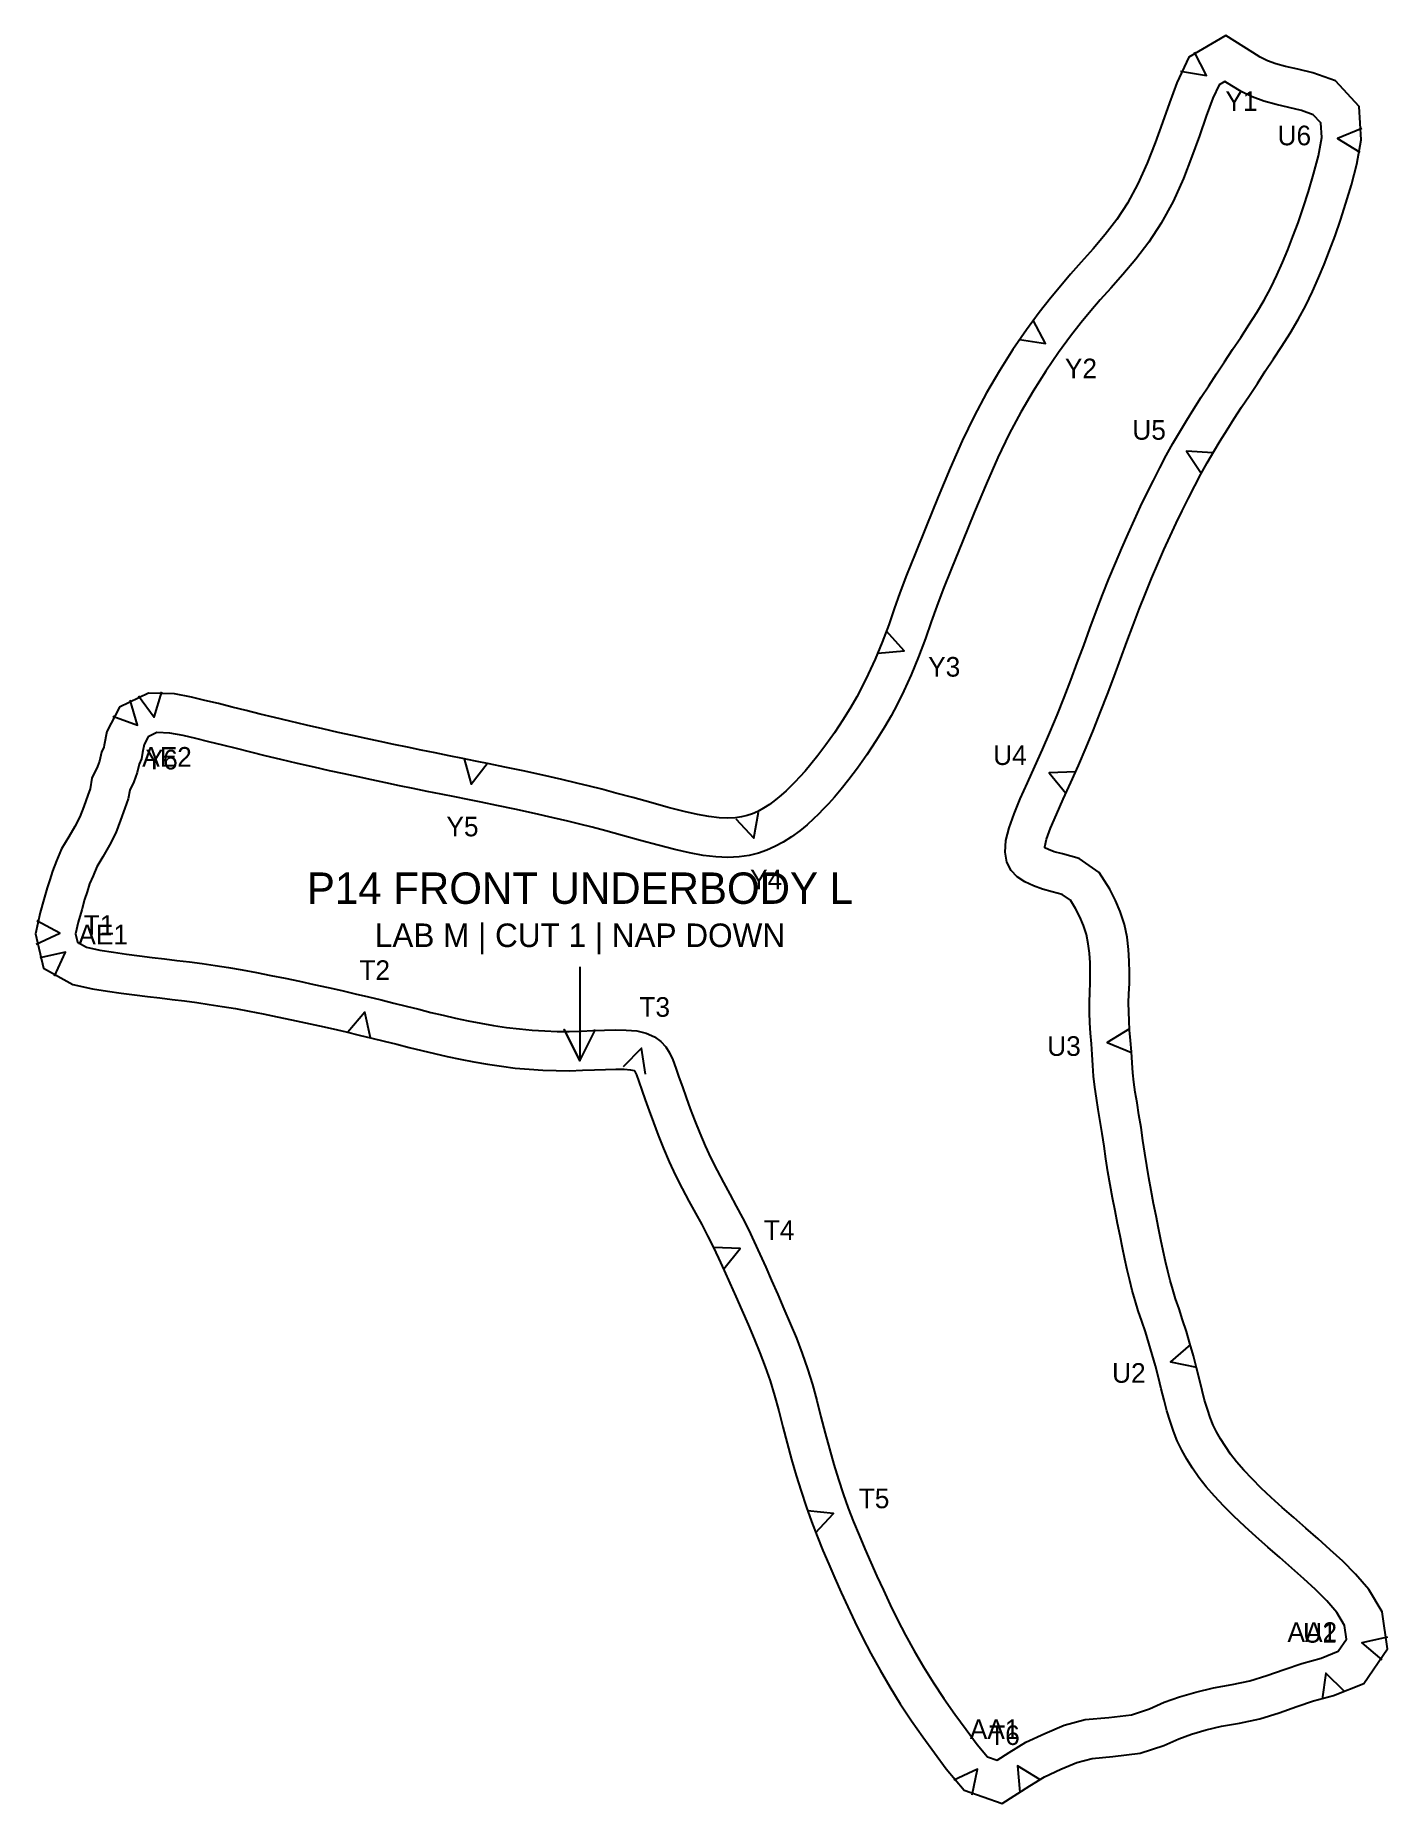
# Model space of a CAD drawing. Header units: millimetres. Extents: x 10 to 1500, y 0 to 660.
# Drawn here: x 510.7 to 682.9, y 0 to 225.2 of the extents above; entities that cross this region are included whole.
import ezdxf
from ezdxf.enums import TextEntityAlignment as Align

# ---------------------------------------------------------------- set-up
doc = ezdxf.new("R2010")
doc.units = ezdxf.units.MM
for name, color, linetype in [('CUT', 1, 'Continuous'), ('LABEL', 7, 'Continuous'), ('NOTCH', 3, 'Continuous'), ('STITCH_REF', 8, 'Continuous')]:
    doc.layers.add(name, color=color, linetype=linetype)

msp = doc.modelspace()

# ---------------------------------------------------------------- texts
at = {"layer": 'LABEL'}
for s, height, p in [('Y1', 2.5, (664.29, 216.83)), ('U6', 2.5, (671.03, 212.45)), ('Y2', 2.5, (643.86, 182.78)), ('U5', 2.5, (652.54, 174.95)), ('Y3', 2.5, (626.45, 144.78)), ('AE2', 2.5, (527.49, 133.31)), ('Y6', 2.5, (526.81, 132.96)), ('U4', 2.5, (634.82, 133.53)), ('Y5', 2.5, (565.11, 124.44)), ('P14 FRONT UNDERBODY L', 4, (580.07, 116.59)), ('Y4', 2.5, (603.78, 117.69)), ('T1', 2.5, (518.83, 111.9)), ('AE1', 2.5, (519.36, 110.68)), ('LAB M | CUT 1 | NAP DOWN', 3, (580.07, 110.59)), ('T2', 2.5, (553.94, 106.15)), ('T3', 2.5, (589.59, 101.46)), ('U3', 2.5, (641.7, 96.48)), ('T4', 2.5, (605.43, 73.05)), ('U2', 2.5, (649.96, 54.85)), ('T5', 2.5, (617.52, 38.87)), ('AA2', 2.5, (673.32, 21.85)), ('U1', 2.5, (674.28, 21.75)), ('AA1', 2.5, (632.87, 9.48)), ('T6', 2.5, (634.12, 8.72))]:
    msp.add_text(s, height=height, dxfattribs=at).set_placement(p, align=Align.MIDDLE_CENTER)

# ---------------------------------------------------------------- linework, layer by layer
at = {"layer": 'CUT'}
msp.add_lwpolyline([(673.39, 220.41), (671.48, 220.88), (669.91, 221.23), (668.67, 221.56), (667.61, 221.96), (666.68, 222.41), (665.76, 223), (662.29, 225.2), (657.6, 222.41), (656.06, 219.16), (655.12, 216.61), (654.23, 214.09), (653.31, 211.53), (652.3, 208.91), (651.11, 206.27), (649.79, 203.83), (648.42, 201.74), (646.96, 199.85), (645.42, 198.03), (643.91, 196.33), (642.55, 194.79), (641.28, 193.32), (639.98, 191.74), (638.54, 189.9), (636.92, 187.69), (635.2, 185.17), (633.49, 182.47), (631.85, 179.66), (630.26, 176.72), (628.73, 173.55), (627.22, 170.08), (625.7, 166.41), (624.14, 162.63), (622.74, 159.18), (621.65, 156.46), (620.81, 154.21), (620.09, 152.15), (619.38, 150.11), (618.55, 147.92), (617.65, 145.76), (616.78, 143.86), (616, 142.27), (615.31, 140.97), (614.55, 139.65), (613.57, 138.07), (612.47, 136.38), (611.37, 134.83), (610.36, 133.48), (609.48, 132.38), (608.73, 131.5), (608.05, 130.77), (607.42, 130.1), (606.87, 129.53), (606.34, 129), (605.71, 128.42), (604.98, 127.82), (604.2, 127.25), (603.42, 126.76), (602.7, 126.37), (602.02, 126.07), (601.36, 125.84), (600.66, 125.67), (599.86, 125.55), (598.91, 125.51), (597.79, 125.55), (596.5, 125.71), (595.03, 125.98), (593.32, 126.37), (591.32, 126.88), (589.1, 127.49), (586.8, 128.12), (584.66, 128.7), (582.87, 129.18), (581.29, 129.59), (579.68, 129.98), (577.76, 130.43), (575.36, 130.98), (572.82, 131.53), (570.5, 132.02), (568.51, 132.43), (566.79, 132.78), (565.15, 133.11), (563.41, 133.45), (561.62, 133.82), (559.85, 134.18), (558.1, 134.53), (556.36, 134.9), (554.62, 135.27), (552.87, 135.64), (551.1, 136.02), (549.28, 136.42), (547.34, 136.86), (545.24, 137.35), (543.14, 137.84), (541.19, 138.32), (539.35, 138.77), (537.56, 139.21), (535.8, 139.65), (534.03, 140.09), (532.32, 140.51), (530.6, 140.91), (528.43, 141.34), (525.13, 141.44), (521.44, 139.65), (519.81, 136.56), (519.48, 134.79), (519.43, 134.54), (519.15, 133.9), (518.91, 132.75), (518.65, 132.1), (517.94, 130.59), (517.7, 129.24), (517.42, 128.43), (516.9, 127), (516.4, 125.69), (515.77, 124.45), (515, 123.11), (514.07, 121.59), (513.44, 120.09), (512.91, 118.77), (512.58, 117.66), (512.23, 116.65), (511.81, 115.16), (511.35, 113.48), (510.73, 110.79), (511.75, 106.4), (515.48, 104.34), (517.99, 103.79), (519.9, 103.49), (521.66, 103.23), (523.35, 103.01), (524.99, 102.8), (526.59, 102.61), (528.15, 102.42), (529.71, 102.23), (531.27, 102.02), (532.87, 101.79), (534.51, 101.53), (536.2, 101.25), (537.94, 100.93), (539.72, 100.58), (541.53, 100.21), (543.35, 99.84), (545.14, 99.45), (546.91, 99.06), (548.63, 98.67), (550.3, 98.28), (551.96, 97.88), (553.59, 97.49), (555.16, 97.11), (556.74, 96.71), (558.33, 96.31), (559.92, 95.91), (561.53, 95.53), (563.16, 95.16), (564.83, 94.8), (566.54, 94.46), (568.29, 94.16), (570.06, 93.9), (571.84, 93.68), (573.62, 93.52), (575.36, 93.41), (577.06, 93.35), (578.75, 93.34), (580.39, 93.39), (581.92, 93.45), (583.34, 93.51), (584.62, 93.54), (585.7, 93.52), (586.52, 93.45), (586.96, 93.35), (587, 93.33), (587.05, 93.26), (587.25, 92.81), (587.56, 91.96), (587.96, 90.85), (588.39, 89.62), (588.88, 88.25), (589.42, 86.73), (590.03, 85.12), (590.71, 83.44), (591.45, 81.72), (592.25, 80.01), (593.09, 78.33), (593.94, 76.72), (594.77, 75.2), (595.57, 73.75), (596.32, 72.33), (597.03, 70.9), (597.73, 69.45), (598.43, 67.91), (599.15, 66.3), (599.9, 64.6), (600.67, 62.83), (601.47, 61.02), (602.25, 59.21), (602.99, 57.42), (603.67, 55.64), (604.28, 53.84), (604.86, 51.96), (605.4, 50.02), (605.92, 48), (606.46, 45.92), (607.02, 43.84), (607.61, 41.8), (608.22, 39.79), (608.86, 37.83), (609.55, 35.91), (610.27, 34.05), (611, 32.25), (611.74, 30.49), (612.51, 28.72), (613.31, 26.91), (614.17, 25.06), (615.07, 23.14), (616.06, 21.15), (617.12, 19.1), (618.28, 17), (619.52, 14.87), (620.86, 12.71), (622.28, 10.56), (623.74, 8.49), (625.2, 6.48), (626.71, 4.45), (628.99, 1.72), (633.81, 0), (637.37, 2.27), (639.23, 3.41), (641.28, 4.37), (643.34, 5.23), (645.29, 5.76), (647.93, 6), (651.4, 6.42), (654.4, 7.41), (656.32, 8.27), (657.95, 8.85), (659.79, 9.38), (661.76, 9.85), (664.06, 10.26), (666.63, 10.81), (669.09, 11.56), (671.36, 12.35), (673.48, 13.08), (676.02, 13.78), (679.89, 15.3), (682.91, 19.71), (682.23, 24.41), (680.53, 27.25), (678.84, 29.24), (677.19, 30.87), (675.61, 32.34), (674.05, 33.74), (672.49, 35.1), (670.96, 36.43), (669.49, 37.72), (668.1, 38.98), (666.82, 40.18), (665.65, 41.35), (664.6, 42.48), (663.68, 43.55), (662.91, 44.52), (662.25, 45.47), (661.64, 46.44), (661.12, 47.34), (660.71, 48.2), (660.33, 49.17), (659.96, 50.23), (659.61, 51.37), (659.28, 52.63), (658.94, 54.02), (658.57, 55.5), (658.18, 57.04), (657.74, 58.6), (657.28, 60.14), (656.81, 61.62), (656.35, 63.02), (655.92, 64.31), (655.54, 65.49), (655.22, 66.62), (654.93, 67.8), (654.64, 69.06), (654.35, 70.4), (654.05, 71.81), (653.75, 73.3), (653.43, 74.85), (653.11, 76.45), (652.8, 78.07), (652.5, 79.68), (652.23, 81.27), (651.98, 82.84), (651.75, 84.44), (651.52, 86.09), (651.25, 87.71), (651, 89.23), (650.77, 90.63), (650.58, 91.89), (650.45, 93.07), (650.37, 94.34), (650.28, 95.75), (650.17, 97.17), (650.06, 98.49), (649.98, 99.71), (649.94, 100.86), (649.93, 101.97), (649.97, 103.12), (650.03, 104.45), (650.05, 105.86), (650.02, 107.28), (649.93, 108.77), (649.73, 110.35), (649.39, 111.98), (648.87, 113.6), (648.25, 115.02), (647.54, 116.48), (646.16, 118.6), (643.62, 120.36), (641.52, 120.96), (640.45, 121.23), (639.71, 121.5), (639.25, 121.72), (639.26, 121.87), (639.49, 122.83), (640, 124.24), (640.73, 125.97), (641.61, 127.93), (642.57, 130.04), (643.55, 132.23), (644.52, 134.49), (645.47, 136.76), (646.37, 139.04), (647.25, 141.31), (648.09, 143.56), (648.9, 145.77), (649.7, 147.95), (650.49, 150.07), (651.28, 152.13), (652.07, 154.12), (652.85, 156.04), (653.63, 157.88), (654.42, 159.66), (655.21, 161.4), (655.98, 163.06), (656.75, 164.65), (657.56, 166.26), (658.35, 167.84), (659.12, 169.31), (659.93, 170.74), (660.76, 172.18), (661.6, 173.58), (662.47, 174.98), (663.38, 176.39), (664.32, 177.84), (665.31, 179.33), (666.32, 180.87), (667.33, 182.42), (668.38, 184), (669.43, 185.62), (670.49, 187.28), (671.52, 189), (672.49, 190.78), (673.35, 192.56), (674.12, 194.3), (674.82, 196.01), (675.52, 197.78), (676.22, 199.67), (676.9, 201.67), (677.6, 203.82), (678.31, 206.17), (678.98, 208.79), (679.55, 211.89), (679.29, 216.15), (676.26, 219.39), (673.39, 220.41)], close=True, dxfattribs=at)
at = {"layer": 'LABEL'}
msp.add_lwpolyline([(580.07, 106.59), (580.07, 94.59), (578.07, 98.59), (580.07, 94.59), (582.07, 98.59)], dxfattribs=at)
at = {"layer": 'NOTCH'}
for points in [[(656.54, 220.62), (659.85, 220.07), (658.3, 223.05)], [(679.62, 213.32), (676.51, 212.05), (679.39, 210.33)], [(636.05, 186.46), (639.36, 185.95), (637.78, 188.91)], [(660.67, 172.05), (657.32, 172.23), (659.18, 169.44)], [(617.99, 146.52), (621.34, 146.81), (619.1, 149.31)], [(520.59, 138.5), (523.73, 137.33), (522.78, 140.55)], [(523.86, 141.07), (525.86, 138.38), (526.82, 141.59)], [(565.32, 133.07), (566.2, 129.84), (568.26, 132.48)], [(643.18, 131.4), (639.83, 131.27), (641.95, 128.67)], [(599.93, 125.41), (602.22, 122.96), (602.81, 126.26)], [(510.82, 109.45), (513.86, 110.86), (510.91, 112.45)], [(513.17, 105.39), (514.56, 108.44), (511.29, 107.72)], [(553.42, 97.53), (552.66, 100.8), (550.5, 98.23)], [(650.05, 98.67), (647.18, 96.93), (650.29, 95.68)], [(588.41, 92.91), (587.9, 96.22), (585.56, 93.83)], [(598.37, 68.09), (600.45, 70.72), (597.1, 70.81)], [(657.79, 58.49), (655.28, 56.26), (658.56, 55.59)], [(610.07, 34.5), (612.36, 36.95), (609.03, 37.31)], [(682.89, 21.22), (679.62, 20.46), (682.19, 18.3)], [(677.43, 14.26), (675.06, 16.63), (674.59, 13.31)], [(638.64, 3.06), (635.78, 4.81), (636.09, 1.47)], [(630.03, 1.12), (630.71, 4.41), (627.68, 2.98)]]:
    msp.add_lwpolyline(points, dxfattribs=at)
at = {"layer": 'STITCH_REF'}
msp.add_lwpolyline([(671.95, 215.61), (670.33, 216.01), (668.71, 216.38), (667.14, 216.8), (665.65, 217.36), (664.26, 218.03), (663.07, 218.78), (662.2, 219.33), (661.46, 218.89), (660.67, 217.22), (659.82, 214.92), (658.94, 212.42), (658, 209.78), (656.91, 206.98), (655.59, 204.05), (654.09, 201.26), (652.5, 198.84), (650.85, 196.7), (649.2, 194.76), (647.65, 193.01), (646.32, 191.5), (645.1, 190.1), (643.88, 188.61), (642.53, 186.88), (641, 184.8), (639.38, 182.43), (637.77, 179.87), (636.21, 177.21), (634.72, 174.44), (633.27, 171.45), (631.82, 168.13), (630.32, 164.5), (628.77, 160.73), (627.37, 157.31), (626.32, 154.66), (625.51, 152.51), (624.81, 150.51), (624.07, 148.39), (623.19, 146.07), (622.23, 143.76), (621.3, 141.71), (620.45, 139.99), (619.68, 138.55), (618.84, 137.09), (617.79, 135.38), (616.6, 133.58), (615.42, 131.89), (614.31, 130.41), (613.33, 129.19), (612.47, 128.19), (611.7, 127.35), (611.03, 126.65), (610.44, 126.03), (609.81, 125.4), (609, 124.66), (608.05, 123.87), (607.01, 123.11), (605.94, 122.44), (604.9, 121.88), (603.86, 121.42), (602.79, 121.04), (601.62, 120.75), (600.34, 120.57), (598.92, 120.5), (597.39, 120.57), (595.76, 120.76), (594.02, 121.08), (592.14, 121.51), (590.04, 122.05), (587.78, 122.66), (585.48, 123.29), (583.36, 123.87), (581.61, 124.34), (580.07, 124.74), (578.51, 125.12), (576.64, 125.56), (574.28, 126.09), (571.77, 126.64), (569.48, 127.12), (567.51, 127.53), (565.8, 127.87), (564.16, 128.2), (562.42, 128.55), (560.62, 128.91), (558.85, 129.28), (557.09, 129.64), (555.34, 130), (553.58, 130.37), (551.82, 130.75), (550.03, 131.14), (548.19, 131.54), (546.23, 131.99), (544.1, 132.48), (541.98, 132.98), (540, 133.46), (538.15, 133.91), (536.36, 134.36), (534.59, 134.8), (532.83, 135.23), (531.15, 135.65), (529.55, 136.02), (527.87, 136.35), (526.2, 136.41), (525.1, 135.87), (524.59, 134.9), (524.39, 133.86), (524.24, 133.05), (523.93, 132.36), (523.71, 131.31), (523.25, 130.13), (522.75, 129.07), (522.55, 127.97), (522.13, 126.76), (521.59, 125.26), (520.98, 123.65), (520.17, 122.07), (519.3, 120.56), (518.54, 119.31), (518.07, 118.18), (517.64, 117.13), (517.34, 116.12), (517, 115.15), (516.63, 113.83), (516.2, 112.25), (515.86, 110.79), (516.11, 109.7), (517.26, 109.07), (518.92, 108.71), (520.66, 108.43), (522.35, 108.18), (524, 107.96), (525.6, 107.76), (527.18, 107.57), (528.75, 107.38), (530.34, 107.19), (531.95, 106.98), (533.61, 106.74), (535.32, 106.47), (537.07, 106.17), (538.87, 105.84), (540.7, 105.48), (542.54, 105.11), (544.38, 104.73), (546.2, 104.34), (548, 103.94), (549.75, 103.55), (551.46, 103.14), (553.13, 102.74), (554.76, 102.35), (556.37, 101.96), (557.96, 101.56), (559.54, 101.16), (561.1, 100.77), (562.67, 100.4), (564.24, 100.04), (565.83, 99.7), (567.45, 99.38), (569.08, 99.1), (570.73, 98.85), (572.37, 98.66), (574, 98.51), (575.6, 98.41), (577.16, 98.35), (578.7, 98.34), (580.22, 98.38), (581.71, 98.45), (583.18, 98.51), (584.6, 98.54), (585.97, 98.52), (587.3, 98.4), (588.52, 98.13), (589.55, 97.67), (590.37, 97.08), (590.99, 96.39), (591.47, 95.61), (591.88, 94.71), (592.26, 93.67), (592.67, 92.52), (593.11, 91.28), (593.59, 89.92), (594.11, 88.47), (594.69, 86.94), (595.32, 85.37), (596.01, 83.77), (596.75, 82.19), (597.53, 80.62), (598.34, 79.1), (599.16, 77.6), (599.97, 76.11), (600.76, 74.62), (601.52, 73.11), (602.26, 71.56), (602.99, 69.97), (603.73, 68.32), (604.48, 66.61), (605.25, 64.84), (606.05, 63.02), (606.85, 61.16), (607.63, 59.27), (608.37, 57.34), (609.04, 55.38), (609.66, 53.36), (610.23, 51.32), (610.76, 49.25), (611.3, 47.2), (611.84, 45.18), (612.4, 43.21), (612.98, 41.3), (613.59, 39.45), (614.24, 37.65), (614.91, 35.89), (615.62, 34.17), (616.34, 32.46), (617.09, 30.73), (617.87, 28.97), (618.7, 27.17), (619.57, 25.32), (620.52, 23.42), (621.53, 21.46), (622.63, 19.47), (623.81, 17.44), (625.07, 15.4), (626.41, 13.38), (627.81, 11.4), (629.23, 9.44), (630.64, 7.55), (631.95, 5.97), (633.19, 5.53), (634.72, 6.51), (636.85, 7.82), (639.25, 8.95), (641.72, 9.98), (644.41, 10.7), (647.4, 10.97), (650.31, 11.33), (652.6, 12.08), (654.45, 12.91), (656.42, 13.61), (658.51, 14.21), (660.74, 14.75), (663.1, 15.16), (665.37, 15.66), (667.54, 16.31), (669.73, 17.07), (672, 17.85), (674.43, 18.53), (676.63, 19.4), (677.68, 20.93), (677.42, 22.7), (676.45, 24.33), (675.16, 25.84), (673.73, 27.26), (672.24, 28.64), (670.73, 29.99), (669.2, 31.34), (667.67, 32.67), (666.17, 33.99), (664.72, 35.3), (663.34, 36.59), (662.05, 37.87), (660.88, 39.14), (659.82, 40.36), (658.89, 41.54), (658.08, 42.71), (657.35, 43.87), (656.69, 45.02), (656.13, 46.2), (655.64, 47.42), (655.2, 48.69), (654.8, 50.01), (654.44, 51.39), (654.08, 52.82), (653.72, 54.28), (653.34, 55.75), (652.94, 57.22), (652.51, 58.66), (652.06, 60.07), (651.61, 61.44), (651.16, 62.76), (650.75, 64.06), (650.39, 65.34), (650.07, 66.64), (649.76, 67.97), (649.46, 69.35), (649.16, 70.79), (648.85, 72.3), (648.53, 73.87), (648.21, 75.49), (647.89, 77.14), (647.58, 78.8), (647.29, 80.46), (647.04, 82.1), (646.81, 83.73), (646.57, 85.33), (646.32, 86.89), (646.06, 88.4), (645.82, 89.86), (645.62, 91.26), (645.47, 92.65), (645.38, 94.02), (645.3, 95.4), (645.19, 96.77), (645.07, 98.12), (644.99, 99.45), (644.94, 100.76), (644.93, 102.05), (644.98, 103.32), (645.03, 104.59), (645.05, 105.84), (645.02, 107.08), (644.95, 108.31), (644.8, 109.52), (644.55, 110.7), (644.19, 111.84), (643.71, 112.93), (643.18, 114.01), (642.51, 115.05), (641.46, 115.77), (640.21, 116.13), (638.97, 116.45), (637.8, 116.87), (636.71, 117.38), (635.74, 118.02), (634.96, 118.86), (634.43, 119.91), (634.2, 121.19), (634.3, 122.65), (634.7, 124.27), (635.34, 126.05), (636.14, 127.97), (637.05, 129.99), (638.01, 132.09), (638.97, 134.25), (639.92, 136.43), (640.83, 138.64), (641.72, 140.86), (642.57, 143.08), (643.4, 145.3), (644.21, 147.5), (645.01, 149.68), (645.81, 151.84), (646.62, 153.95), (647.43, 155.99), (648.24, 157.97), (649.05, 159.87), (649.86, 161.71), (650.66, 163.48), (651.46, 165.2), (652.27, 166.87), (653.09, 168.51), (653.9, 170.12), (654.73, 171.69), (655.58, 173.22), (656.45, 174.72), (657.34, 176.19), (658.25, 177.65), (659.18, 179.11), (660.15, 180.58), (661.13, 182.08), (662.13, 183.61), (663.16, 185.17), (664.2, 186.74), (665.23, 188.33), (666.24, 189.91), (667.18, 191.48), (668.04, 193.06), (668.81, 194.65), (669.51, 196.26), (670.19, 197.89), (670.85, 199.57), (671.51, 201.34), (672.16, 203.25), (672.82, 205.31), (673.49, 207.52), (674.09, 209.86), (674.52, 212.19), (674.41, 214.05), (673.44, 215.08), (671.95, 215.61)], close=True, dxfattribs=at)

msp.set_redraw_order([(e.dxf.handle, doc.entitydb.next_handle()) for e in msp.query("TEXT MTEXT ATTDEF DIMENSION ARC_DIMENSION")])  # texts and dimensions are drawn at this point

doc.saveas('drawing.dxf')
